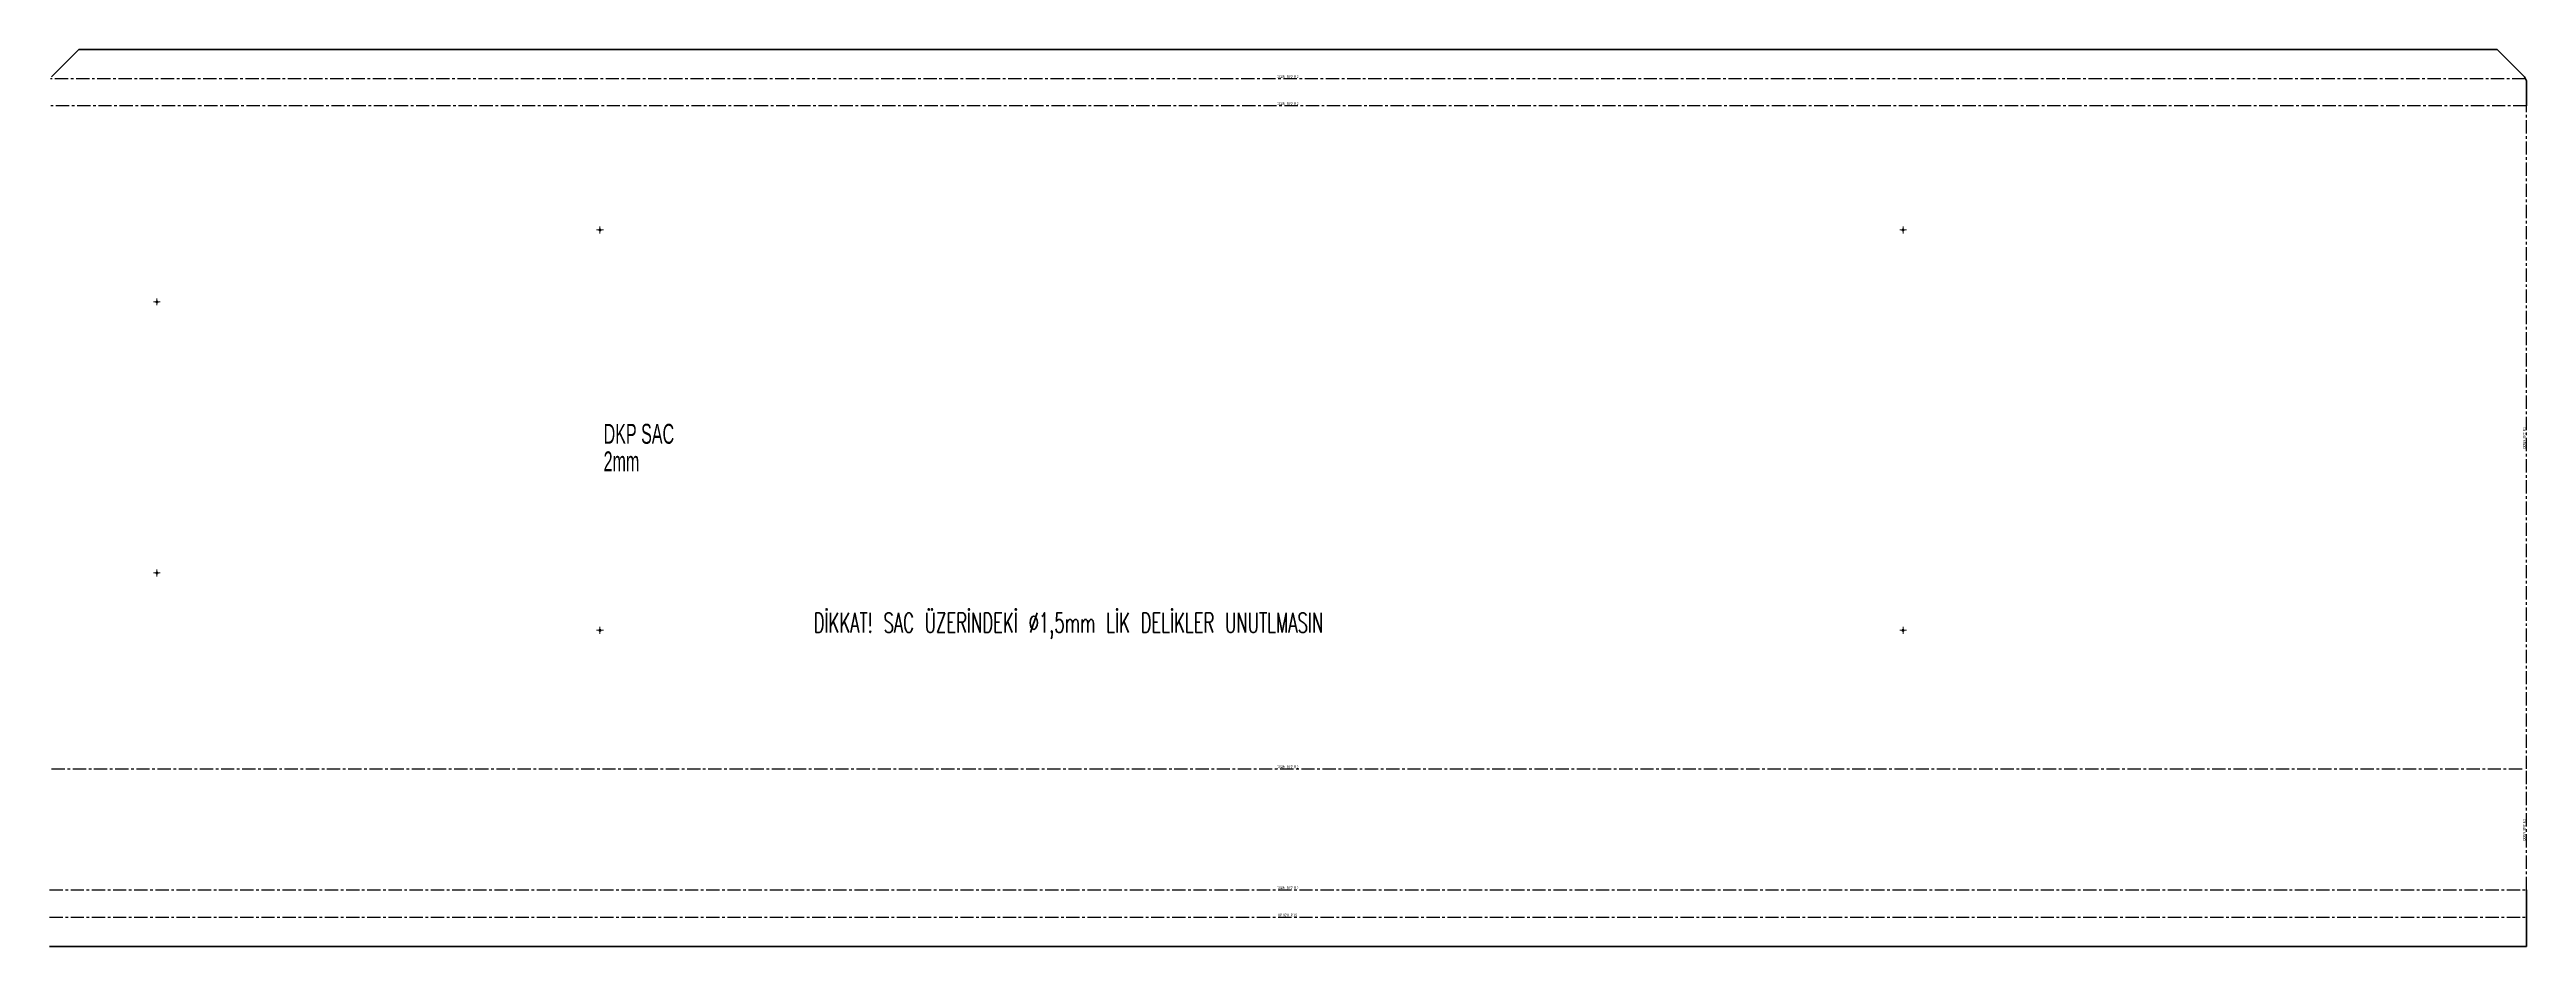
# Model space of a CAD drawing. Header units: millimetres. Extents: x -769 to 1715, y -375 to 486.
# Drawn here: x -715 to 1661, y -375 to 486 of the extents above; entities that cross this region are included whole.
import ezdxf

# ---------------------------------------------------------------- set-up
doc = ezdxf.new("R2010")
doc.units = ezdxf.units.MM
doc.linetypes.add('CENTERX2', pattern=[20.32, 12.7, -2.54, 2.54, -2.54])
doc.styles.add('SLDTEXTSTYLE0', font='TXT', dxfattribs={"width": 0.572187})
doc.styles.add('SLDTEXTSTYLE1', font='TXT', dxfattribs={"width": 0.605, "bigfont": 'bigfont'})
doc.styles.add('SLDTEXTSTYLE2', font='TXT', dxfattribs={"width": 0.605})

# ---------------------------------------------------------------- blocks, each defined once
blk = doc.blocks.new('SW_NOTE_0')
at = {"color": 0, "linetype": 'Continuous', "lineweight": 0, "char_height": 19.05, "attachment_point": 1, "style": 'SLDTEXTSTYLE2'}
for s, insert in [('DKP SAC', (0, 24.6)), ('2mm', (0, -1.8))]:
    blk.add_mtext(s, dxfattribs=dict(at, insert=insert))
blk = doc.blocks.new('SW_CENTERMARKSYMBOL_0')
at = {"color": 0, "linetype": 'Continuous', "lineweight": 18}
for p, q in [((-2.5, 0), (-3.25, 0)), ((0, 0), (-2.5, 0)), ((0, 2.5), (0, 3.25)), ((0, 0), (0, 2.5)), ((0, 0), (0, -2.5)), ((0, 0), (2.5, 0)), ((2.5, 0), (3.25, 0)), ((0, -2.5), (0, -3.25))]:
    blk.add_line(p, q, dxfattribs=at)
blk = doc.blocks.new('SW_CENTERMARKSYMBOL_1')
at = {"color": 0, "linetype": 'Continuous', "lineweight": 18}
for p, q in [((-2.5, 0), (-3.25, 0)), ((0, 0), (-2.5, 0)), ((0, 2.5), (0, 3.25)), ((0, 0), (0, 2.5)), ((0, 0), (0, -2.5)), ((0, 0), (2.5, 0)), ((2.5, 0), (3.25, 0)), ((0, -2.5), (0, -3.25))]:
    blk.add_line(p, q, dxfattribs=at)
blk = doc.blocks.new('SW_CENTERMARKSYMBOL_2')
at = {"color": 0, "linetype": 'Continuous', "lineweight": 18}
for p, q in [((-2.5, 0), (-3.25, 0)), ((0, 0), (-2.5, 0)), ((0, 2.5), (0, 3.25)), ((0, 0), (0, 2.5)), ((0, 0), (0, -2.5)), ((0, 0), (2.5, 0)), ((2.5, 0), (3.25, 0)), ((0, -2.5), (0, -3.25))]:
    blk.add_line(p, q, dxfattribs=at)
blk = doc.blocks.new('SW_CENTERMARKSYMBOL_3')
at = {"color": 0, "linetype": 'Continuous', "lineweight": 18}
for p, q in [((-2.5, 0), (-3.25, 0)), ((0, 0), (-2.5, 0)), ((0, 2.5), (0, 3.25)), ((0, 0), (0, 2.5)), ((0, 0), (0, -2.5)), ((0, 0), (2.5, 0)), ((2.5, 0), (3.25, 0)), ((0, -2.5), (0, -3.25))]:
    blk.add_line(p, q, dxfattribs=at)
blk = doc.blocks.new('SW_CENTERMARKSYMBOL_4')
at = {"color": 0, "linetype": 'Continuous', "lineweight": 18}
for p, q in [((-2.5, 0), (-3.25, 0)), ((0, 0), (-2.5, 0)), ((0, 2.5), (0, 3.25)), ((0, 0), (0, 2.5)), ((0, 0), (0, -2.5)), ((0, 0), (2.5, 0)), ((2.5, 0), (3.25, 0)), ((0, -2.5), (0, -3.25))]:
    blk.add_line(p, q, dxfattribs=at)
blk = doc.blocks.new('SW_CENTERMARKSYMBOL_5')
at = {"color": 0, "linetype": 'Continuous', "lineweight": 18}
for p, q in [((-2.5, 0), (-3.25, 0)), ((0, 0), (-2.5, 0)), ((0, 2.5), (0, 3.25)), ((0, 0), (0, 2.5)), ((0, 0), (0, -2.5)), ((0, 0), (2.5, 0)), ((2.5, 0), (3.25, 0)), ((0, -2.5), (0, -3.25))]:
    blk.add_line(p, q, dxfattribs=at)

msp = doc.modelspace()

# ---------------------------------------------------------------- linework, layer by layer
at = {"color": 7, "linetype": 'Continuous', "lineweight": 35}
for p, q in [((-712.7, 459.7), (-686.7, 485.7)), ((-686.7, 485.7), (1633.3, 485.7)), ((1633.3, 485.7), (1659.3, 459.7)), ((1659.3, 459.7), (1661.3, 455.7)), ((1661.3, 455.7), (1661.3, 431.7)), ((1661.3, -374.5), (1661.3, -320.3)), ((-714.7, -374.5), (1661.3, -374.5))]:
    msp.add_line(p, q, dxfattribs=at)
at = {"color": 7, "linetype": 'CENTERX2'}
for p, q in [((1660.3, 457.7), (-713.7, 457.7)), ((1661.3, 431.7), (-714.7, 431.7)), ((1661.3, -204.3), (1661.3, 431.7)), ((-712.7, -204.3), (1659.3, -204.3)), ((1661.3, -320.3), (1661.3, -204.3)), ((-714.7, -320.3), (1661.3, -320.3)), ((-714.7, -346.4), (1661.3, -346.4))]:
    msp.add_line(p, q, dxfattribs=at)
at = {"color": 7, "linetype": 'Continuous', "lineweight": 35}
for centre in [(-186.7, 312.7), (1063.3, 312.7), (-611.7, 243.7), (-611.7, -16.3), (-186.7, -71.3), (1063.3, -71.3)]:
    msp.add_circle(centre, 0.75, dxfattribs=at)

# ---------------------------------------------------------------- block references
at = {"color": 7, "linetype": 'Continuous', "lineweight": 18}
for name, p in [('SW_CENTERMARKSYMBOL_3', (-186.7, 312.7)), ('SW_CENTERMARKSYMBOL_4', (1063.3, 312.7)), ('SW_CENTERMARKSYMBOL_0', (-611.7, 243.7)), ('SW_CENTERMARKSYMBOL_1', (-611.7, -16.3)), ('SW_CENTERMARKSYMBOL_2', (-186.7, -71.3)), ('SW_CENTERMARKSYMBOL_5', (1063.3, -71.3))]:
    msp.add_blockref(name, p, dxfattribs=at)
at = {"color": 7, "linetype": 'Continuous', "lineweight": 0}
msp.add_blockref('SW_NOTE_0', (-183.2, 102.1), dxfattribs=at)

# ---------------------------------------------------------------- texts
for s, insert, char_height, attachment_point, style in [("DOWN  90°0'  R 2", (473, 461), 2.646, 2, 'SLDTEXTSTYLE0'), ("DOWN  90°0'  R 2", (473, 435.1), 2.646, 2, 'SLDTEXTSTYLE0'), ('DİKKAT! SAC ÜZERİNDEKİ Ø1,5mm LİK DELİKLER UNUTLMASIN', (18.3, -54.5), 19.05, 1, 'SLDTEXTSTYLE1'), ("DOWN  90°0'  R 2", (473, -200.9), 2.646, 2, 'SLDTEXTSTYLE0'), ("DOWN  90°0'  R 2", (473, -316.9), 2.646, 2, 'SLDTEXTSTYLE0'), ("UP  90°0'  R 1.5", (472.9, -343), 2.646, 2, 'SLDTEXTSTYLE0')]:
    msp.add_mtext(s, dxfattribs=dict(at, insert=insert, char_height=char_height, attachment_point=attachment_point, style=style))
at = {"color": 7, "linetype": 'Continuous', "lineweight": 0, "char_height": 2.646, "attachment_point": 2, "rotation": 90, "style": 'SLDTEXTSTYLE0'}
for insert in [(1657.9, 113.4), (1657.9, -262.6)]:
    msp.add_mtext("DOWN  90°0'  R 2", dxfattribs=dict(at, insert=insert))

doc.saveas('drawing.dxf')
